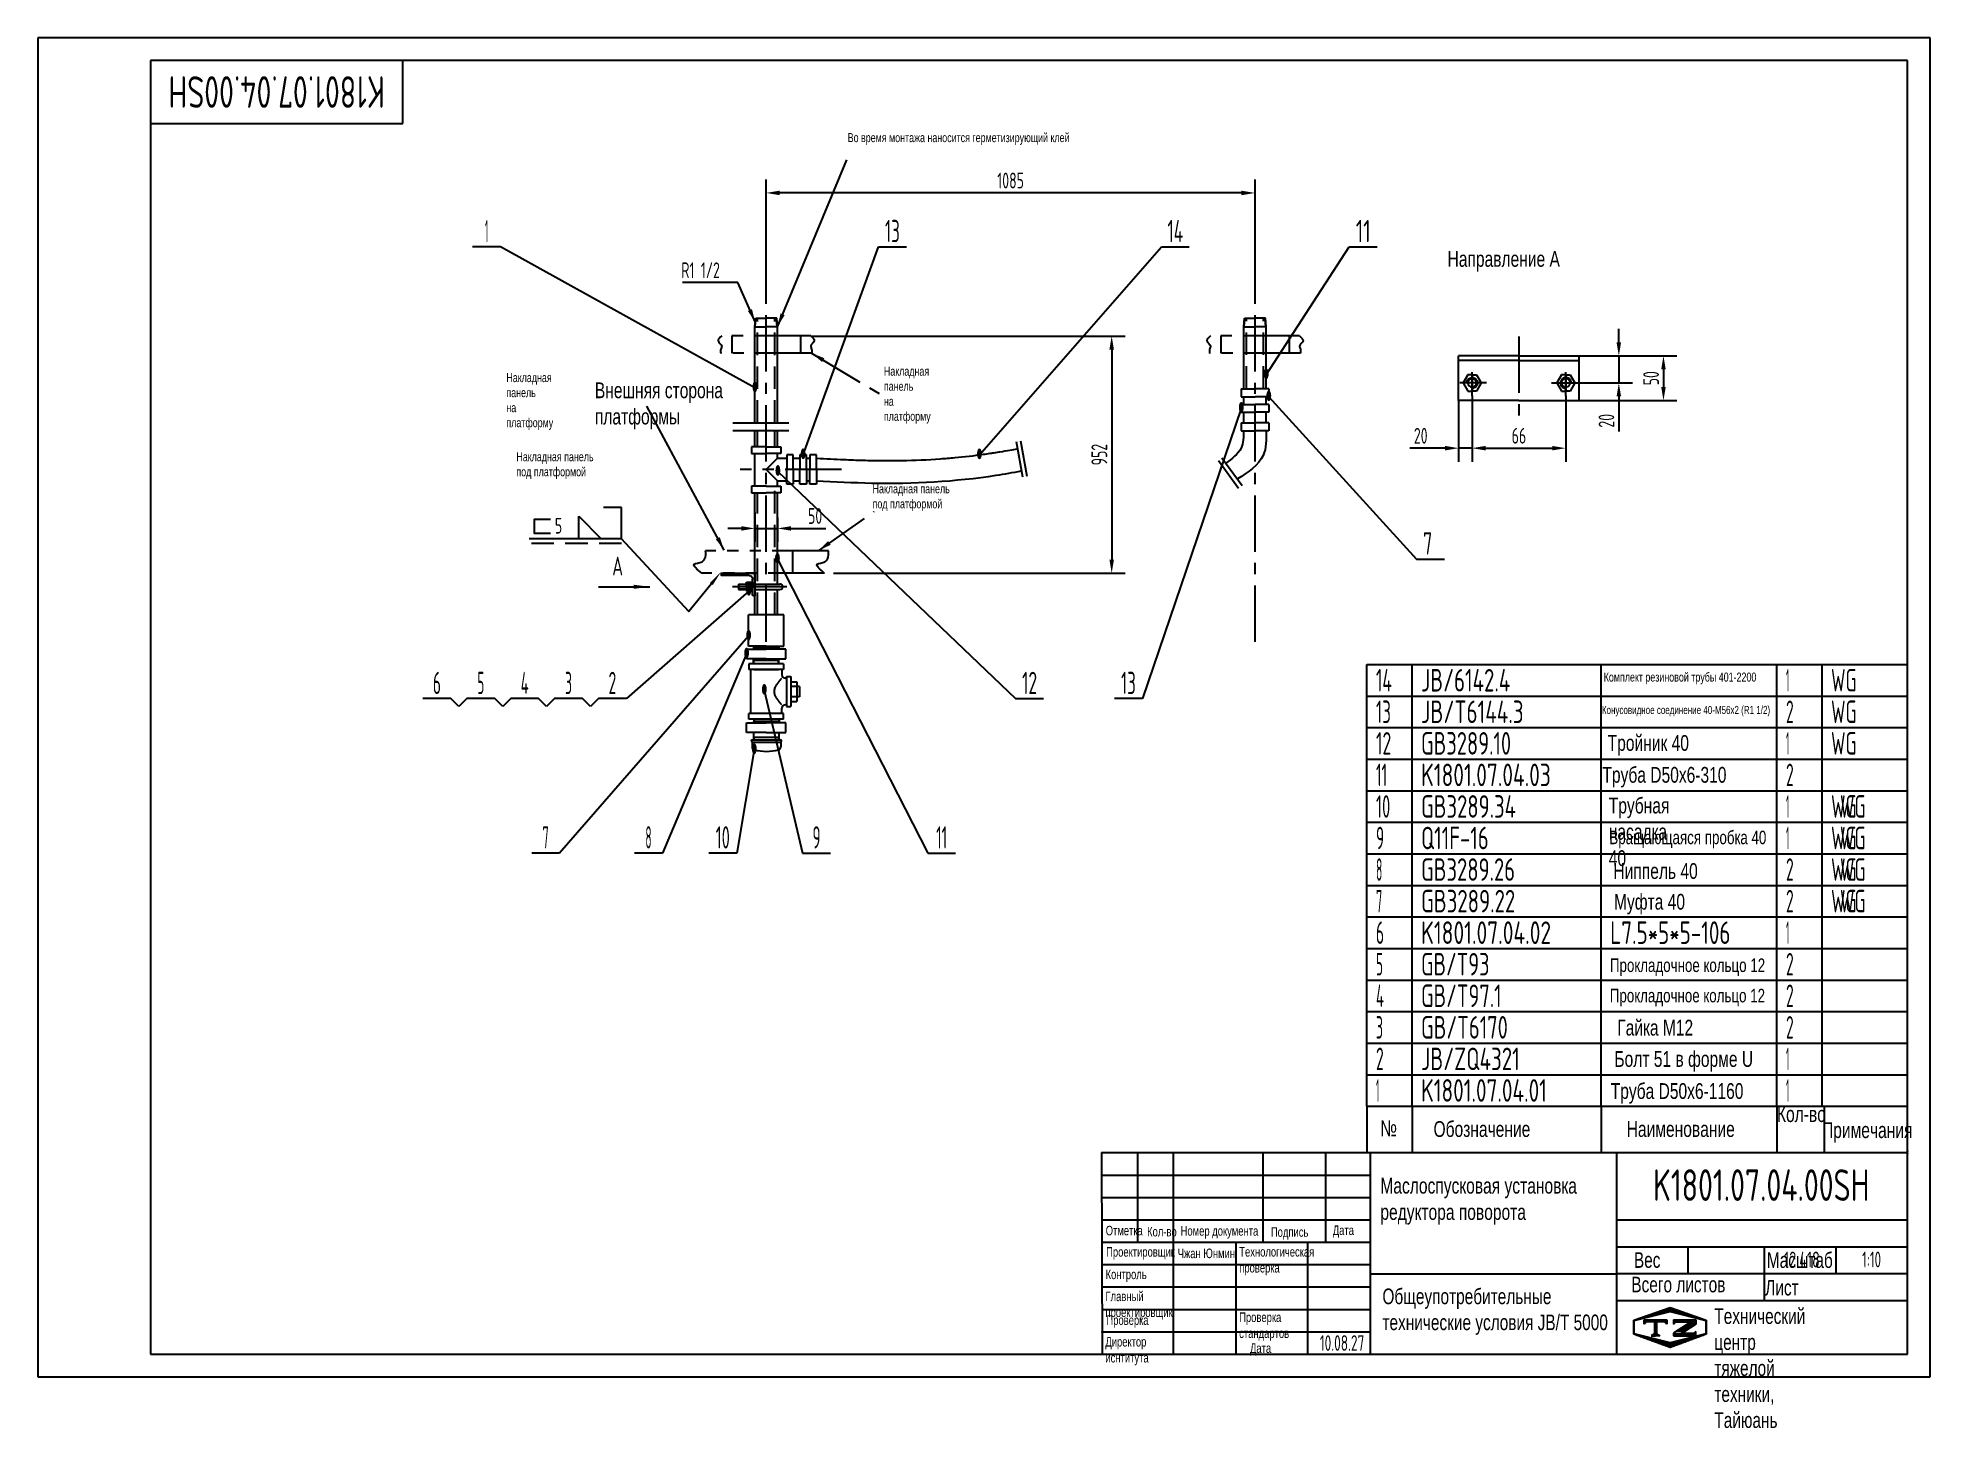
# Model space of a CAD drawing. Header units: millimetres. Extents: x 0 to 4200, y -114 to 2970.
import ezdxf
from ezdxf.enums import TextEntityAlignment as Align

# ---------------------------------------------------------------- set-up
doc = ezdxf.new("R2010")
doc.units = ezdxf.units.MM
doc.header["$LTSCALE"] = 100
for name, pattern in [('F', [0.75, 0.5, -0.25]), ('G', [2, 1.25, -0.25, 0.25, -0.25]), ('K', [2.5, 1.25, -0.25, 0.25, -0.25, 0.25, -0.25])]:
    doc.linetypes.add(name, pattern=pattern)
for name, color, linetype in [('01', 7, 'Continuous'), ('02', 1, 'Continuous'), ('04', 2, 'F'), ('05', 142, 'G'), ('07', 6, 'K'), ('08', 1, 'Continuous'), ('11', 3, 'Continuous'), ('13', 3, 'Continuous'), ('THICK', 7, 'Continuous')]:
    doc.layers.add(name, color=color, linetype=linetype)
doc.styles.get("Standard").update_dxf_attribs({"font": 'isocp', "width": 0.707, "bigfont": 'intecad.shx'})
doc.dimstyles.new('INTE', dxfattribs={"dimscale": 10, "dimtxt": 3.5, "dimasz": 3, "dimexe": 3, "dimexo": 0, "dimgap": 1, "dimtad": 1, "dimdsep": 46, "dimtxsty": 'Standard', "dimcen": 0, "dimclrd": 1, "dimclre": 1, "dimclrt": 3, "dimaunit": 1, "dimadec": 0, "dimazin": 0, "dimtfac": 1, "dimtmove": 0, "dimatfit": 0, "dimfxl": 1, "dimarcsym": 0})

msp = doc.modelspace()

# ---------------------------------------------------------------- texts
at = {"layer": '01', "color": 3, "insert": (1513.787, 2437.064), "char_height": 35, "attachment_point": 9}
msp.add_mtext('R1 1/2', dxfattribs=at)
at = {"layer": '01', "attachment_point": 1}
for s, insert, char_height in [('{\\fArial|b0|i0|c204|p34;Отметка}', (2370.136, 334.762), 21.1801), ('{\\fArial|b0|i0|c204|p34;Кол-во}', (2461.987, 332.326), 21.1801), ('{\\fArial|b0|i0|c204|p34;Номер документа}', (2536.388, 333.956), 21.1801), ('{\\fArial|b0|i0|c204|p34;Подпись}', (2736.728, 331.514), 21.1801), ('{\\fArial|b0|i0|c204|p34;Дата}', (2874.099, 335.574), 21.1801), ('{\\fArial|b0|i0|c204|p34;Проектировщик}', (2371.068, 287.452), 21.1801), ('{\\fArial|b0|i0|c204|p34;\\C3;Чжан Юнмин}', (2529.888, 284.198), 21.1801), ('{\\fArial|b0|i0|c204|p34;Технологическая\\Pпроверка}', (2666.527, 287.611), 21.1801), ('{\\fArial|b0|i0|c204|p34;Вес}', (3542.496, 276.063), 34.59416), ('{\\fArial|b0|i0|c204|p34;Контроль}', (2369.851, 237.563), 21.1801), ('{\\fArial|b0|i0|c204|p34;Главный\\Pпроектировщик}', (2369.664, 188.814), 21.1801), ('{\\fArial|b0|i0|c204|p34;Проверка}', (2371.733, 136.138), 21.1801), ('{\\fArial|b0|i0|c204|p34;Проверка\\Pстандартов}', (2666.324, 142.431), 21.1801), ('{\\fArial|b0|i0|c204|p34;Директор\\Pиснтитута}', (2369.338, 88.016), 21.1801), ('{\\fArial|b0|i0|c204|p34;Дата}', (2690.388, 73.859), 21.1801)]:
    msp.add_mtext(s, dxfattribs=dict(at, insert=insert, char_height=char_height))
at = {"layer": '01', "insert": (3721.028, 151.642), "char_height": 34.59416, "width": 1.62569, "attachment_point": 1}
msp.add_mtext('{\\fArial|b0|i0|c204|p34;Технический центр\\Pтяжелой техники, Тайюань}', dxfattribs=at)
at = {"layer": '02', "width": 0.605172}
for p, p2 in [((2720.547, 2212.668), (2732.547, 2212.668)), ((1585.547, 2183.476), (1597.547, 2183.476)), ((2726.089, 2163.943), (2738.089, 2163.943)), ((2665.006, 2138.119), (2677.006, 2138.119)), ((1636.513, 1998.146), (1648.513, 1998.146)), ((1692.579, 2035.09), (1704.579, 2035.09)), ((2083.911, 2035.005), (2095.911, 2035.005)), ((1635.547, 1803.466), (1647.547, 1803.466)), ((1572.047, 1732.275), (1584.047, 1732.275)), ((1571.554, 1632.853), (1583.554, 1632.853)), ((1567.068, 1593.205), (1579.068, 1593.205)), ((1606.424, 1512.602), (1618.424, 1512.602)), ((1584.182, 1380.811), (1596.182, 1380.811))]:
    msp.add_text('●', height=20, dxfattribs=at).set_placement(p, p2, align=Align.FIT)
at = {"layer": '05', "char_height": 34.608, "attachment_point": 1}
for s, insert in [('{\\fArial|b0|i0|c204|p34;\\C0;Масштаб}', (3837.599, 275.899)), ('{\\fArial|b0|i0|c204|p34;\\C0;Всего листов}', (3536.781, 221.802)), ('{\\fArial|b0|i0|c204|p34;\\C0;Лист}', (3833.923, 214.774)), ('{\\fArial|b0|i0|c204|p34;\\C0;Общеупотребительные\\Pтехнические условия \\fArial|b0|i0|c0|p34;JB/T 5000}', (2984.344, 195.526))]:
    msp.add_mtext(s, dxfattribs=dict(at, insert=insert))
at = {"layer": '07', "attachment_point": 1}
for s, insert, char_height in [('{\\fArial|b0|i0|c204|p34;\\C3;Во время монтажа наносится герметизирующий клей}', (1797.424, 2758.67), 20), ('{\\fArial|b0|i0|c204|p34;\\C3;Направление А}', (3128.865, 2497.132), 35), ('{\\fArial|b0|i0|c204|p34;\\C3;Внешняя сторона\\Pплатформы}', (1236.326, 2205.693), 35), ('{\\fArial|b0|i0|c204|p34;\\C3;Накладная панель\\Pпод платформой}', (1062.074, 2050.773), 20), ('{\\fArial|b0|i0|c204|p34;\\C3;Накладная панель\\Pпод платформой}', (1852.703, 1979.657), 20), ('{\\fArial|b0|i0|c204|p34;\\C3;Комплект резиновой трубы 401-2200}', (3475.471, 1561.982), 20), ('\\A1;{\\fArial|b0|i0|c204|p34;\\C3;Конусовидное соединение 40-М56х2 (\\fArial|b0|i0|c0|p34;R1 1/2)}', (3471.364, 1487.995), 18), ('{\\fArial|b0|i0|c204|p34;\\C3;Тройник 40}', (3484.236, 1423.352), 35), ('{\\fArial|b0|i0|c204|p34;\\C3;Труба \\fArial|b0|i0|c0|p34;D50x6-310}', (3472.58, 1352.675), 35), ('{\\fArial|b0|i0|c204|p34;\\C3;Вращающаяся пробка 40}', (3488.024, 1211.232), 30), ('{\\fArial|b0|i0|c204|p34;\\C3;Ниппель 40}', (3497.032, 1139.224), 35), ('{\\fArial|b0|i0|c204|p34;\\C3;Муфта 40}', (3498.319, 1071.074), 35), ('{\\fArial|b0|i0|c204|p34;\\C3;Прокладочное кольцо 12}', (3489.262, 927.765), 30), ('{\\fArial|b0|i0|c204|p34;\\C3;Прокладочное кольцо 12}', (3489.047, 860.444), 30), ('{\\fArial|b0|i0|c204|p34;\\C3;Гайка М12}', (3505.58, 791.797), 35), ('{\\fArial|b0|i0|c204|p34;\\C3;Болт 51 в форме \\fArial|b0|i0|c0|p34;U}', (3499.108, 722.287), 35), ('{\\fArial|b0|i0|c204|p34;\\C3;Труба \\fArial|b0|i0|c0|p34;D50x6-1160}', (3491.019, 651.161), 35), ('{\\fArial|b0|i0|c204|p34;\\C0;Кол-во}', (3860, 600), 35), ('{\\fArial|b0|i0|c204|p34;\\C0;№}', (2979.588, 568.512), 35), ('{\\fArial|b0|i0|c204|p34;\\C0;Наименование}', (3526.437, 566.896), 35), ('{\\fArial|b0|i0|c204|p34;\\C0;Примечания}', (3960, 564.403), 35), ('{\\fArial|b0|i0|c204|p34;\\C3;Маслоспусковая установка\\Pредуктора поворота}', (2979.766, 441.162), 35)]:
    msp.add_mtext(s, dxfattribs=dict(at, insert=insert, char_height=char_height))
for s, insert, char_height, width in [('{\\fArial|b0|i0|c204|p34;\\C3;Накладная панель\\Pна платформу}', (1039.924, 2226.349), 20, 1.4767), ('{\\fArial|b0|i0|c204|p34;\\C3;Накладная панель\\Pна платформу}', (1877.796, 2240.513), 20, 1.4767), ('{\\fArial|b0|i0|c204|p34;\\C3;Трубная насадка 40}', (3486.737, 1284.525), 35, 1.28696), ('{\\fArial|b0|i0|c204|p34;\\C0;Обозначение}', (3097.695, 566.896), 35, 1.61791)]:
    msp.add_mtext(s, dxfattribs=dict(at, insert=insert, char_height=char_height, width=width))
at = {"layer": '11', "width": 0.696239}
msp.add_text('K1801.07.04.00SH', height=70, rotation=180, dxfattribs=at).set_placement((770.15, 2885), (289.85, 2885), align=Align.FIT)
at = {"layer": '11'}
for s, height, width, p, p2 in [('1', 49.497, 0.404, (992.47, 2516.681), (999.469, 2516.681)), ('13', 49.4975, 0.609833, (1880.277, 2516.681), (1913.222, 2516.681)), ('14', 49.4975, 0.614783, (2507.183, 2516.681), (2542.177, 2516.681)), ('11', 49.4975, 0.783041, (2925.268, 2516.681), (2958.212, 2516.681)), ('7', 49.497, 0.759844, (3074.345, 1823.624), (3095.031, 1823.624)), ('6', 49.497, 0.600695, (876.902, 1514.252), (894.73, 1514.252)), ('5', 49.497, 0.527686, (975.448, 1514.252), (990.895, 1514.252)), ('4', 49.497, 0.543846, (1071.778, 1514.252), (1089.275, 1514.252)), ('3', 49.497, 0.527686, (1170.158, 1514.252), (1185.606, 1514.252)), ('2', 49.497, 0.562593, (1266.743, 1514.252), (1283.732, 1514.252)), ('12', 49.4975, 0.611465, (2184.354, 1514.252), (2217.951, 1514.252)), ('13', 49.4975, 0.609833, (2404.121, 1514.252), (2437.065, 1514.252)), ('14', 50, 0.614783, (2970, 1520), (3005.35, 1520)), ('JB/6142.4', 50, 0.688557, (3070, 1520), (3267.96, 1520)), ('1', 50, 0.404, (3880, 1520), (3887.07, 1520)), ('WG', 50, 0.6464, (3980, 1520), (4036.56, 1520)), ('13', 50, 0.609833, (2970, 1450), (3003.279, 1450)), ('JB/T6144.3', 50, 0.690911, (3070, 1450), (3297.704, 1450)), ('2', 50, 0.562593, (3880, 1450), (3897.161, 1450)), ('WG', 50, 0.6464, (3980, 1450), (4036.56, 1450)), ('12', 50, 0.611465, (2970, 1380), (3003.938, 1380)), ('GB3289.10', 50, 0.694932, (3070, 1380), (3269.942, 1380)), ('1', 50, 0.404, (3880, 1380), (3887.07, 1380)), ('WG', 50, 0.6464, (3980, 1380), (4036.56, 1380)), ('11', 50, 0.582235, (2970, 1310), (2994.745, 1310)), ('K1801.07.04.03', 50, 0.694217, (3070, 1310), (3357.976, 1310)), ('2', 50, 0.562593, (3880, 1310), (3897.161, 1310)), ('10', 50, 0.606076, (2970, 1240), (3001.843, 1240)), ('GB3289.34', 50, 0.695528, (3070, 1240), (3280.519, 1240)), ('1', 50, 0.404, (3880, 1240), (3887.07, 1240)), ('WG', 50, 0.6464, (3980, 1240), (4036.56, 1240)), ('WG', 50, 0.6464, (4000, 1240), (4056.56, 1240)), ('7', 49.497, 0.514182, (1120.064, 1171.633), (1134.062, 1171.633)), ('8', 49.497, 0.514182, (1348.3, 1171.633), (1362.298, 1171.633)), ('10', 49.4975, 0.606076, (1504.432, 1171.633), (1535.954, 1171.633)), ('9', 49.497, 0.579528, (1719.342, 1171.633), (1737.173, 1171.633)), ('11', 49.4975, 0.582235, (1993.791, 1171.633), (2018.288, 1171.633)), ('9', 50, 0.579528, (2970, 1170), (2988.012, 1170)), ('Q11F-16', 50, 0.682896, (3070, 1170), (3220.224, 1170)), ('1', 50, 0.404, (3880, 1170), (3887.07, 1170)), ('WG', 50, 0.6464, (3980, 1170), (4036.56, 1170)), ('WG', 50, 0.6464, (4000, 1170), (4056.56, 1170)), ('8', 50, 0.514182, (2970, 1100), (2984.14, 1100)), ('GB3289.26', 50, 0.695432, (3070, 1100), (3278.737, 1100)), ('2', 50, 0.562593, (3880, 1100), (3897.161, 1100)), ('WG', 50, 0.6464, (3980, 1100), (4036.56, 1100)), ('WG', 50, 0.6464, (4000, 1100), (4056.56, 1100)), ('7', 50, 0.514182, (2970, 1030), (2984.14, 1030)), ('GB3289.22', 50, 0.695452, (3070, 1030), (3279.107, 1030)), ('2', 50, 0.562593, (3880, 1030), (3897.161, 1030)), ('WG', 50, 0.6464, (3980, 1030), (4036.56, 1030)), ('WG', 50, 0.6464, (4000, 1030), (4056.56, 1030)), ('6', 50, 0.600695, (2970, 960), (2988.009, 960)), ('K1801.07.04.02', 50, 0.694246, (3070, 960), (3358.635, 960)), ('L7.5*5*5-106', 50, 0.693227, (3490, 960), (3756.879, 960)), ('1', 50, 0.404, (3880, 960), (3887.07, 960)), ('5', 50, 0.527686, (2970, 890), (2985.604, 890)), ('GB/T93', 50, 0.691199, (3070, 890), (3221.888, 890)), ('2', 50, 0.562593, (3880, 890), (3897.161, 890)), ('4', 50, 0.543846, (2970, 820), (2987.675, 820)), ('GB/T97.1', 50, 0.693525, (3070, 820), (3248.704, 820)), ('2', 50, 0.562593, (3880, 820), (3897.161, 820)), ('3', 50, 0.527686, (2970, 750), (2985.604, 750)), ('GB/T6170', 50, 0.694489, (3070, 750), (3262.748, 750)), ('2', 50, 0.562593, (3880, 750), (3897.161, 750)), ('2', 50, 0.562593, (2970, 680), (2987.161, 680)), ('JB/ZQ4321', 50, 0.690299, (3070, 680), (3289.17, 680)), ('1', 50, 0.404, (3880, 680), (3887.07, 680)), ('1', 50, 0.404, (2970, 610), (2977.07, 610)), ('K1801.07.04.01', 50, 0.693834, (3070, 610), (3349.442, 610)), ('1', 50, 0.404, (3880, 610), (3887.07, 610)), ('K1801.07.04.00SH', 70, 0.696239, (3584.85, 390), (4065.15, 390)), ('12.418', 35, 0.675343, (3875.834, 242.5), (3955.018, 242.5)), ('1:10', 35, 0.6497, (4048.957, 242.5), (4091.043, 242.5)), ('10.08.27', 34.5942, 0.642055, (2845.306, 57.413), (2944.147, 57.413))]:
    msp.add_text(s, height=height, dxfattribs=dict(at, width=width)).set_placement(p, p2, align=Align.FIT)
at = {"layer": '11', "width": 0.707}
msp.add_text('A', height=42, dxfattribs=at).set_placement((1274.899, 1764.781), align=Align.BOTTOM_LEFT)

# ---------------------------------------------------------------- blocks, each defined once
blk = doc.blocks.new('*U4')
at = {"layer": '01'}
for p, q in [((0, 10), (-9, 4.8)), ((-9, 4.8), (-9, 0)), ((-9, -4.8), (-9, 0)), ((9, 4.8), (0, 10)), ((9, 0), (9, 4.8)), ((0, -10), (-9, -4.8)), ((9, -4.8), (0, -10)), ((9, 0), (9, -4.8))]:
    blk.add_line(p, q, dxfattribs=at)
blk.add_circle((0, 0), 4.8, dxfattribs=at)
at = {"layer": '02'}
blk.add_arc((0, 0), 6, 266.5577, 182.6113, dxfattribs=at)
at = {"layer": '05'}
for p, q in [((9.6, 0), (-9.8, 0)), ((0, 10.6), (0, -10.5))]:
    blk.add_line(p, q, dxfattribs=at)
blk = doc.blocks.new('*D38')
at = {"layer": '08', "color": 1, "lineweight": -2}
for p, q in [((3183.3, 2175.6), (3183.3, 2029.8)), ((3391.3, 2175.6), (3391.3, 2029.8)), ((3213.3, 2059.8), (3361.3, 2059.8))]:
    blk.add_line(p, q, dxfattribs=at)
at = {"layer": '08', "color": 1}
for points in [[(3213.3, 2064.8), (3213.3, 2054.8), (3183.3, 2059.8)], [(3361.3, 2064.8), (3361.3, 2054.8), (3391.3, 2059.8)]]:
    blk.add_solid(points, dxfattribs=at)
at = {"layer": 'Defpoints', "color": 0}
for p in [(3183.3, 2175.6), (3391.3, 2175.6), (3391.3, 2059.8)]:
    blk.add_point(p, dxfattribs=at)
at = {"layer": '08', "color": 3, "insert": (3287.3, 2087.3), "char_height": 35, "attachment_point": 5}
blk.add_mtext('66', dxfattribs=at)
blk = doc.blocks.new('*D39')
at = {"layer": '08', "color": 1, "lineweight": -2}
for p, q in [((3509, 2294.5), (3509, 2324.5)), ((3421.3, 2264.5), (3539, 2264.5)), ((3509, 2264.5), (3509, 2204.5)), ((3412.3, 2204.5), (3539, 2204.5)), ((3509, 2174.5), (3509, 2096.7))]:
    blk.add_line(p, q, dxfattribs=at)
at = {"layer": '08', "color": 1}
for points in [[(3504, 2294.5), (3514, 2294.5), (3509, 2264.5)], [(3504, 2174.5), (3514, 2174.5), (3509, 2204.5)]]:
    blk.add_solid(points, dxfattribs=at)
at = {"layer": 'Defpoints', "color": 0}
for p in [(3421.3, 2264.5), (3412.3, 2204.5), (3509, 2204.5)]:
    blk.add_point(p, dxfattribs=at)
at = {"layer": '08', "color": 3, "insert": (3481.5, 2120.6), "char_height": 35, "attachment_point": 5, "rotation": 90}
blk.add_mtext('20', dxfattribs=at)
blk = doc.blocks.new('*D40')
at = {"layer": '08', "color": 1, "lineweight": -2}
for p, q in [((3421.3, 2264.5), (3638.1, 2264.5)), ((3608.1, 2234.5), (3608.1, 2195.5)), ((3421.3, 2165.5), (3638.1, 2165.5))]:
    blk.add_line(p, q, dxfattribs=at)
at = {"layer": '08', "color": 1}
for points in [[(3603.1, 2234.5), (3613.1, 2234.5), (3608.1, 2264.5)], [(3603.1, 2195.5), (3613.1, 2195.5), (3608.1, 2165.5)]]:
    blk.add_solid(points, dxfattribs=at)
at = {"layer": 'Defpoints', "color": 0}
for p in [(3421.3, 2264.5), (3421.3, 2165.5), (3608.1, 2165.5)]:
    blk.add_point(p, dxfattribs=at)
at = {"layer": '08', "color": 3, "insert": (3580.6, 2215), "char_height": 35, "attachment_point": 5, "rotation": 90}
blk.add_mtext('50', dxfattribs=at)
blk = doc.blocks.new('*U41', base_point=(1052.3, 1782.3))
at = {"layer": '01'}
blk.add_lwpolyline([(673.3, 1866.9), (638.3, 1866.9), (638.3, 1898.9), (673.3, 1898.9)], dxfattribs=at)
blk.add_lwpolyline([(736.3, 1905.4), (786.3, 1855.4), (736.3, 1855.4)], close=True, dxfattribs=at)
at = {"layer": '02'}
blk.add_lwpolyline([(1030.3, 1755.1), (980.6, 1693.9), (831.3, 1855.4), (626.3, 1855.4)], dxfattribs=at)
blk.add_lwpolyline([(1052.3, 1782.3, 0, 8, 0), (1030.3, 1755.1, 8, 8, 0)], format="xyseb", dxfattribs=at)
at = {"layer": '04'}
blk.add_line((831.3, 1844.9), (626.3, 1844.9), dxfattribs=at)
at = {"layer": '13', "width": 0.707}
blk.add_text('5', height=35, dxfattribs=at).set_placement((683.3, 1866.9))
blk = doc.blocks.new('*D42')
at = {"layer": '08', "color": 1, "lineweight": -2}
for p, q in [((3153.3, 2165.5), (3153.3, 2029.8)), ((3183.3, 2165.5), (3183.3, 2029.8)), ((3123.3, 2059.8), (3045.4, 2059.8)), ((3183.3, 2059.8), (3153.3, 2059.8)), ((3213.3, 2059.8), (3243.3, 2059.8))]:
    blk.add_line(p, q, dxfattribs=at)
at = {"layer": '08', "color": 1}
for points in [[(3123.3, 2064.8), (3123.3, 2054.8), (3153.3, 2059.8)], [(3213.3, 2064.8), (3213.3, 2054.8), (3183.3, 2059.8)]]:
    blk.add_solid(points, dxfattribs=at)
at = {"layer": 'Defpoints', "color": 0}
for p in [(3153.3, 2165.5), (3183.3, 2165.5), (3153.3, 2059.8)]:
    blk.add_point(p, dxfattribs=at)
at = {"layer": '08', "color": 3, "insert": (3069.3, 2087.3), "char_height": 35, "attachment_point": 5}
blk.add_mtext('20', dxfattribs=at)
blk = doc.blocks.new('*D43')
at = {"layer": '08', "color": 1, "lineweight": -2}
for p, q in [((1591.5, 1917.4), (1591.5, 1851.8)), ((1641.5, 1906.2), (1641.5, 1851.8)), ((1561.5, 1881.8), (1531.5, 1881.8)), ((1591.5, 1881.8), (1641.5, 1881.8)), ((1671.5, 1881.8), (1748.8, 1881.8))]:
    blk.add_line(p, q, dxfattribs=at)
at = {"layer": '08', "color": 1}
for points in [[(1561.5, 1886.8), (1561.5, 1876.8), (1591.5, 1881.8)], [(1671.5, 1886.8), (1671.5, 1876.8), (1641.5, 1881.8)]]:
    blk.add_solid(points, dxfattribs=at)
at = {"layer": 'Defpoints', "color": 0}
for p in [(1591.5, 1917.4), (1641.5, 1906.2), (1641.5, 1881.8)]:
    blk.add_point(p, dxfattribs=at)
at = {"layer": '08', "color": 3, "insert": (1725.2, 1909.3), "char_height": 35, "attachment_point": 5}
blk.add_mtext('50', dxfattribs=at)
blk = doc.blocks.new('*D44')
at = {"layer": '08', "color": 1, "lineweight": -2}
for p, q in [((1715.3, 2308.6), (2413.4, 2308.6)), ((2383.4, 2278.6), (2383.4, 1812.3)), ((1765.9, 1782.3), (2413.4, 1782.3))]:
    blk.add_line(p, q, dxfattribs=at)
at = {"layer": '08', "color": 1}
for points in [[(2378.4, 2278.6), (2388.4, 2278.6), (2383.4, 2308.6)], [(2378.4, 1812.3), (2388.4, 1812.3), (2383.4, 1782.3)]]:
    blk.add_solid(points, dxfattribs=at)
at = {"layer": 'Defpoints', "color": 0}
for p in [(1715.3, 2308.6), (1765.9, 1782.3), (2383.4, 1782.3)]:
    blk.add_point(p, dxfattribs=at)
at = {"layer": '08', "color": 3, "insert": (2355.9, 2045.5), "char_height": 35, "attachment_point": 5, "rotation": 90}
blk.add_mtext('952', dxfattribs=at)
blk = doc.blocks.new('*U1')
at = {"layer": '01'}
for p, q in [((0, 75), (3.3, 75)), ((0, 75), (0, 0)), ((5, 13), (5, 73.3)), ((0, 0), (50, 0)), ((48.4, 5), (13, 5)), ((50, 0), (50, 3.3))]:
    blk.add_line(p, q, dxfattribs=at)
for centre, radius, start, end in [((3.3, 73.3), 1.65, 359.954, 90), ((13, 13), 8, 180, 270), ((48.4, 3.3), 1.65, 0, 89.9885)]:
    blk.add_arc(centre, radius, start, end, dxfattribs=at)
blk = doc.blocks.new('*U3')
at = {"layer": '01'}
for p, q in [((-10.8, 0), (-10.8, 10)), ((-10.8, 10), (0, 10)), ((-10.8, 6), (0, 6)), ((0, 10), (0, 0)), ((0, -10), (0, 0)), ((-10.8, 0), (-10.8, -10)), ((-10.8, -6), (0, -6)), ((-10.8, -10), (0, -10))]:
    blk.add_line(p, q, dxfattribs=at)
at = {"layer": '05'}
blk.add_line((-11.9, 0), (1.1, 0), dxfattribs=at)
blk = doc.blocks.new('*U2')
at = {"layer": '01'}
for p, q in [((-9.2, 3.1), (-9.2, 0)), ((0, 3.1), (-9.2, 3.1)), ((-9.2, 0), (0, 0)), ((0, 0), (-1.8, 3.1)), ((0, 3.1), (1.8, 0)), ((0, 3.1), (9.2, 3.1)), ((9.2, 0), (0, 0)), ((9.2, 3.1), (9.2, 0))]:
    blk.add_line(p, q, dxfattribs=at)
at = {"layer": '05'}
blk.add_line((0, 5.2), (0, -2.1), dxfattribs=at)
blk = doc.blocks.new('*D45')
at = {"layer": '08', "color": 1, "lineweight": -2}
for p, q in [((1616.5, 2380.5), (1616.5, 2656)), ((2701.5, 2380.5), (2701.5, 2656)), ((2671.5, 2626), (1646.5, 2626))]:
    blk.add_line(p, q, dxfattribs=at)
at = {"layer": '08', "color": 1}
for points in [[(1646.5, 2631), (1646.5, 2621), (1616.5, 2626)], [(2671.5, 2631), (2671.5, 2621), (2701.5, 2626)]]:
    blk.add_solid(points, dxfattribs=at)
at = {"layer": 'Defpoints', "color": 0}
for p in [(1616.5, 2626), (1616.5, 2380.5), (2701.5, 2380.5)]:
    blk.add_point(p, dxfattribs=at)
at = {"layer": '08', "color": 3, "insert": (2159, 2653.5), "char_height": 35, "attachment_point": 5}
blk.add_mtext('1085', dxfattribs=at)
blk = doc.blocks.new('*U58', base_point=(251.96, 168.31))
at = {"layer": '01'}
for p, q in [((251.96, 168.31), (251.96, 182.31)), ((195.96, 168.31), (251.96, 168.31))]:
    blk.add_line(p, q, dxfattribs=at)
blk = doc.blocks.new('*U59')
at = {"layer": '04'}
blk.add_blockref('*U58', (0, 0), dxfattribs=at)
blk = doc.blocks.new('*U60')
at = {"layer": '01'}
for points in [[(415, 292), (25, 292)], [(25, 292), (25, 5)], [(415, 5), (415, 292)], [(25, 5), (415, 5)]]:
    blk.add_lwpolyline(points, dxfattribs=at)
at = {"layer": '02'}
for points in [[(420, 297), (0, 297)], [(0, 297), (0, 0)], [(420, 0), (420, 297)], [(0, 0), (420, 0)]]:
    blk.add_lwpolyline(points, dxfattribs=at)
blk = doc.blocks.new('*U63')
at = {"layer": '01'}
for p, q in [((0, -70), (0, 0)), ((1200, -70), (1200, 0))]:
    blk.add_line(p, q, dxfattribs=at)
at = {"layer": '02'}
for p, q in [((0, 0), (100, 0)), ((100, -70), (100, 0)), ((100, 0), (520, 0)), ((520, -70), (520, 0)), ((520, 0), (910, 0)), ((910, -70), (910, 0)), ((910, 0), (1010, 0)), ((1010, -70), (1010, 0)), ((1010, 0), (1200, 0))]:
    blk.add_line(p, q, dxfattribs=at)
blk = doc.blocks.new('*U64')
at = {"layer": '01'}
for p, q in [((0, -70), (0, 0)), ((1200, -70), (1200, 0))]:
    blk.add_line(p, q, dxfattribs=at)
at = {"layer": '02'}
for p, q in [((0, 0), (100, 0)), ((100, -70), (100, 0)), ((100, 0), (520, 0)), ((520, -70), (520, 0)), ((520, 0), (910, 0)), ((910, -70), (910, 0)), ((910, 0), (1010, 0)), ((1010, -70), (1010, 0)), ((1010, 0), (1200, 0))]:
    blk.add_line(p, q, dxfattribs=at)
blk = doc.blocks.new('*U65')
at = {"layer": '01'}
for p, q in [((0, -70), (0, 0)), ((1200, -70), (1200, 0))]:
    blk.add_line(p, q, dxfattribs=at)
at = {"layer": '02'}
for p, q in [((0, 0), (100, 0)), ((100, -70), (100, 0)), ((100, 0), (520, 0)), ((520, -70), (520, 0)), ((520, 0), (910, 0)), ((910, -70), (910, 0)), ((910, 0), (1010, 0)), ((1010, -70), (1010, 0)), ((1010, 0), (1200, 0))]:
    blk.add_line(p, q, dxfattribs=at)
blk = doc.blocks.new('*U66')
at = {"layer": '01'}
for p, q in [((0, -70), (0, 0)), ((1200, -70), (1200, 0))]:
    blk.add_line(p, q, dxfattribs=at)
at = {"layer": '02'}
for p, q in [((0, 0), (100, 0)), ((100, -70), (100, 0)), ((100, 0), (520, 0)), ((520, -70), (520, 0)), ((520, 0), (910, 0)), ((910, -70), (910, 0)), ((910, 0), (1010, 0)), ((1010, -70), (1010, 0)), ((1010, 0), (1200, 0))]:
    blk.add_line(p, q, dxfattribs=at)
blk = doc.blocks.new('*U67')
at = {"layer": '01'}
for p, q in [((0, -70), (0, 0)), ((1200, -70), (1200, 0))]:
    blk.add_line(p, q, dxfattribs=at)
at = {"layer": '02'}
for p, q in [((0, 0), (100, 0)), ((100, -70), (100, 0)), ((100, 0), (520, 0)), ((520, -70), (520, 0)), ((520, 0), (910, 0)), ((910, -70), (910, 0)), ((910, 0), (1010, 0)), ((1010, -70), (1010, 0)), ((1010, 0), (1200, 0))]:
    blk.add_line(p, q, dxfattribs=at)
blk = doc.blocks.new('*U68')
at = {"layer": '01'}
for p, q in [((0, -70), (0, 0)), ((1200, -70), (1200, 0))]:
    blk.add_line(p, q, dxfattribs=at)
at = {"layer": '02'}
for p, q in [((0, 0), (100, 0)), ((100, -70), (100, 0)), ((100, 0), (520, 0)), ((520, -70), (520, 0)), ((520, 0), (910, 0)), ((910, -70), (910, 0)), ((910, 0), (1010, 0)), ((1010, -70), (1010, 0)), ((1010, 0), (1200, 0))]:
    blk.add_line(p, q, dxfattribs=at)
blk = doc.blocks.new('*U69')
at = {"layer": '01'}
for p, q in [((0, -70), (0, 0)), ((1200, -70), (1200, 0))]:
    blk.add_line(p, q, dxfattribs=at)
at = {"layer": '02'}
for p, q in [((0, 0), (100, 0)), ((100, -70), (100, 0)), ((100, 0), (520, 0)), ((520, -70), (520, 0)), ((520, 0), (910, 0)), ((910, -70), (910, 0)), ((910, 0), (1010, 0)), ((1010, -70), (1010, 0)), ((1010, 0), (1200, 0))]:
    blk.add_line(p, q, dxfattribs=at)
blk = doc.blocks.new('*U70')
at = {"layer": '01'}
for p, q in [((0, -70), (0, 0)), ((1200, -70), (1200, 0))]:
    blk.add_line(p, q, dxfattribs=at)
at = {"layer": '02'}
for p, q in [((0, 0), (100, 0)), ((100, -70), (100, 0)), ((100, 0), (520, 0)), ((520, -70), (520, 0)), ((520, 0), (910, 0)), ((910, -70), (910, 0)), ((910, 0), (1010, 0)), ((1010, -70), (1010, 0)), ((1010, 0), (1200, 0))]:
    blk.add_line(p, q, dxfattribs=at)
blk = doc.blocks.new('*U71')
at = {"layer": '01'}
for p, q in [((0, -70), (0, 0)), ((1200, -70), (1200, 0))]:
    blk.add_line(p, q, dxfattribs=at)
at = {"layer": '02'}
for p, q in [((0, 0), (100, 0)), ((100, -70), (100, 0)), ((100, 0), (520, 0)), ((520, -70), (520, 0)), ((520, 0), (910, 0)), ((910, -70), (910, 0)), ((910, 0), (1010, 0)), ((1010, -70), (1010, 0)), ((1010, 0), (1200, 0))]:
    blk.add_line(p, q, dxfattribs=at)
blk = doc.blocks.new('*U72')
at = {"layer": '01'}
for p, q in [((0, -70), (0, 0)), ((1200, -70), (1200, 0))]:
    blk.add_line(p, q, dxfattribs=at)
at = {"layer": '02'}
for p, q in [((0, 0), (100, 0)), ((100, -70), (100, 0)), ((100, 0), (520, 0)), ((520, -70), (520, 0)), ((520, 0), (910, 0)), ((910, -70), (910, 0)), ((910, 0), (1010, 0)), ((1010, -70), (1010, 0)), ((1010, 0), (1200, 0))]:
    blk.add_line(p, q, dxfattribs=at)
blk = doc.blocks.new('*U73')
at = {"layer": '01'}
for p, q in [((0, -70), (0, 0)), ((1200, -70), (1200, 0))]:
    blk.add_line(p, q, dxfattribs=at)
at = {"layer": '02'}
for p, q in [((0, 0), (100, 0)), ((100, -70), (100, 0)), ((100, 0), (520, 0)), ((520, -70), (520, 0)), ((520, 0), (910, 0)), ((910, -70), (910, 0)), ((910, 0), (1010, 0)), ((1010, -70), (1010, 0)), ((1010, 0), (1200, 0))]:
    blk.add_line(p, q, dxfattribs=at)
blk = doc.blocks.new('*U74')
at = {"layer": '01'}
for p, q in [((0, -70), (0, 0)), ((1200, -70), (1200, 0))]:
    blk.add_line(p, q, dxfattribs=at)
at = {"layer": '02'}
for p, q in [((0, 0), (100, 0)), ((100, -70), (100, 0)), ((100, 0), (520, 0)), ((520, -70), (520, 0)), ((520, 0), (910, 0)), ((910, -70), (910, 0)), ((910, 0), (1010, 0)), ((1010, -70), (1010, 0)), ((1010, 0), (1200, 0))]:
    blk.add_line(p, q, dxfattribs=at)
blk = doc.blocks.new('*U75')
at = {"layer": '01'}
for p, q in [((0, -70), (0, 0)), ((1200, -70), (1200, 0))]:
    blk.add_line(p, q, dxfattribs=at)
at = {"layer": '02'}
for p, q in [((0, 0), (100, 0)), ((100, -70), (100, 0)), ((100, 0), (520, 0)), ((520, -70), (520, 0)), ((520, 0), (910, 0)), ((910, -70), (910, 0)), ((910, 0), (1010, 0)), ((1010, -70), (1010, 0)), ((1010, 0), (1200, 0))]:
    blk.add_line(p, q, dxfattribs=at)
blk = doc.blocks.new('*U76')
at = {"layer": '01'}
for p, q in [((0, -70), (0, 0)), ((0, 0), (100, 0)), ((100, 0), (520, 0)), ((520, 0), (910, 0)), ((910, 0), (1010, 0)), ((1010, 0), (1200, 0)), ((1200, -70), (1200, 0))]:
    blk.add_line(p, q, dxfattribs=at)
at = {"layer": '02'}
for p, q in [((100, -70), (100, 0)), ((520, -70), (520, 0)), ((910, -70), (910, 0)), ((1010, -70), (1010, 0))]:
    blk.add_line(p, q, dxfattribs=at)
blk = doc.blocks.new('*X80')
at = {"color": 0}
for p, q in [((127.06, 7.8), (132.06, 7.8)), ((127.06, 7.5), (132.06, 7.5)), ((127.06, 7.2), (127.32, 7.2)), ((127.84, 5.4), (129.64, 5.4)), ((128.3, 5.7), (130.1, 5.7)), ((128.77, 6), (130.57, 6)), ((129.23, 6.3), (131.04, 6.3)), ((129.7, 6.6), (131.51, 6.6)), ((130.16, 6.9), (131.98, 6.9)), ((130.62, 7.2), (132.06, 7.2))]:
    blk.add_line(p, q, dxfattribs=at)
blk = doc.blocks.new('*X81')
at = {"color": 0}
for p, q in [((127.06, 4.8), (132.06, 4.8)), ((127.06, 4.5), (132.06, 4.5)), ((131.84, 5.1), (132.06, 5.1))]:
    blk.add_line(p, q, dxfattribs=at)
blk = doc.blocks.new('*X79')
at = {"color": 0}
for p, q in [((122.34, 4.5), (123.72, 4.5)), ((122.82, 4.8), (123.24, 4.8))]:
    blk.add_line(p, q, dxfattribs=at)
blk = doc.blocks.new('*X78')
at = {"color": 0}
for p, q in [((120.53, 7.8), (125.53, 7.8)), ((120.53, 7.5), (125.53, 7.5)), ((120.53, 7.2), (120.79, 7.2)), ((125.27, 7.2), (125.53, 7.2))]:
    blk.add_line(p, q, dxfattribs=at)
blk = doc.blocks.new('*X77')
at = {"color": 0}
for p, q in [((120.66, 8.7), (121.92, 8.7)), ((121.52, 9), (123.12, 9)), ((122.38, 9.3), (124.32, 9.3)), ((123.24, 9.6), (125.52, 9.6)), ((124.1, 9.9), (128.52, 9.9)), ((124.97, 10.2), (127.67, 10.2)), ((125.83, 10.5), (126.82, 10.5)), ((127.02, 9.6), (129.37, 9.6)), ((128.22, 9.3), (130.22, 9.3)), ((129.42, 9), (131.07, 9)), ((130.62, 8.7), (131.92, 8.7)), ((118.22, 7.8), (118.32, 7.8)), ((118.22, 7.5), (118.27, 7.5)), ((118.22, 7.2), (118.27, 7.2)), ((118.22, 6.9), (118.27, 6.9)), ((118.22, 6.6), (118.27, 6.6)), ((118.22, 6.3), (118.27, 6.3)), ((118.22, 6), (118.27, 6)), ((118.22, 5.7), (118.27, 5.7)), ((118.22, 5.4), (118.27, 5.4)), ((118.22, 5.1), (118.27, 5.1)), ((118.22, 4.8), (118.27, 4.8)), ((118.79, 4.5), (119.42, 4.5)), ((118.94, 8.1), (119.52, 8.1)), ((119.8, 8.4), (120.72, 8.4)), ((131.82, 8.4), (132.77, 8.4)), ((133.02, 8.1), (133.62, 8.1)), ((133.12, 4.5), (133.76, 4.5)), ((134.22, 7.8), (134.32, 7.8)), ((134.27, 7.5), (134.32, 7.5)), ((134.27, 7.2), (134.32, 7.2)), ((134.27, 6.9), (134.32, 6.9)), ((134.27, 6.6), (134.32, 6.6)), ((134.27, 6.3), (134.32, 6.3)), ((134.27, 6), (134.32, 6)), ((134.27, 5.7), (134.32, 5.7)), ((134.27, 5.4), (134.32, 5.4)), ((134.27, 5.1), (134.32, 5.1)), ((134.27, 4.8), (134.32, 4.8)), ((119.61, 4.2), (120.62, 4.2)), ((120.43, 3.9), (121.82, 3.9)), ((121.26, 3.6), (123.02, 3.6)), ((122.08, 3.3), (124.22, 3.3)), ((122.91, 3), (125.42, 3)), ((123.73, 2.7), (128.89, 2.7)), ((124.55, 2.4), (128.07, 2.4)), ((125.38, 2.1), (127.26, 2.1)), ((126.2, 1.8), (126.45, 1.8)), ((127.12, 3), (129.7, 3)), ((128.32, 3.3), (130.51, 3.3)), ((129.52, 3.6), (131.32, 3.6)), ((130.72, 3.9), (132.14, 3.9)), ((131.92, 4.2), (132.95, 4.2))]:
    blk.add_line(p, q, dxfattribs=at)

# ---------------------------------------------------------------- dimensions: what is measured, and where the dimension line sits
at = {"layer": '08'}
dim = msp.add_linear_dim(base=(1616.547, 2626.046), p1=(2701.547, 2380.485), p2=(1616.547, 2380.485), dimstyle='INTE', dxfattribs=at)
dim.commit()
dim.dimension.update_dxf_attribs({"geometry": '*D45', "text_midpoint": (2159.047, 2653.546)})
for base, p1, p2, text, picture, middle in [((3509.008, 2204.52), (3421.275, 2264.52), (3412.328, 2204.52), '20', '*D39', (3481.505, 2120.586)), ((2383.367, 1782.29), (1715.315, 2308.634), (1765.876, 1782.29), '952', '*D44', (2355.855, 2045.462)), ((3608.062, 2165.486), (3421.275, 2264.52), (3421.275, 2165.486), '50', '*D40', (3580.562, 2215.003))]:
    dim = msp.add_linear_dim(base=base, p1=p1, p2=p2, angle=90, text=text, dimstyle='INTE', dxfattribs=at)
    dim.commit()
    dim.dimension.update_dxf_attribs({"geometry": picture, "text_midpoint": middle})
for base, p1, p2, text, picture, middle in [((3153.275, 2059.827), (3183.275, 2165.486), (3153.275, 2165.486), '20', '*D42', (3069.341, 2087.33)), ((3391.275, 2059.827), (3183.275, 2175.649), (3391.275, 2175.649), '66', '*D38', (3287.275, 2087.327))]:
    dim = msp.add_linear_dim(base=base, p1=p1, p2=p2, text=text, dimstyle='INTE', dxfattribs=at)
    dim.commit()
    dim.dimension.update_dxf_attribs({"geometry": picture, "text_midpoint": middle})
dim = msp.add_linear_dim(base=(1641.547, 1881.824), p1=(1591.547, 1917.389), p2=(1641.547, 1906.165), angle=180, dimstyle='INTE', dxfattribs=at)
dim.commit()
dim.dimension.update_dxf_attribs({"geometry": '*D43', "text_midpoint": (1725.167, 1909.324)})

# ---------------------------------------------------------------- linework, layer by layer
for p, q in [((1588.357, 1620.899), (1588.227, 1616.739)), ((1588.227, 1616.739), (1644.867, 1616.739)), ((1644.737, 1620.899), (1644.867, 1616.739)), ((1654.947, 1581.352), (1578.147, 1581.352)), ((1578.147, 1581.352), (1578.147, 1568.552)), ((1654.947, 1568.552), (1578.147, 1568.552)), ((1581.987, 1568.552), (1581.987, 1471.272)), ((1588.227, 1589.672), (1644.867, 1589.672)), ((1588.487, 1581.352), (1588.227, 1589.672)), ((1588.887, 1568.552), (1644.207, 1568.552)), ((1644.607, 1581.352), (1644.867, 1589.672)), ((1651.107, 1568.552), (1651.107, 1557.032)), ((1654.947, 1581.352), (1654.947, 1568.552)), ((1661.347, 1549.352), (1658.787, 1549.352)), ((1661.347, 1553.192), (1661.347, 1486.632)), ((1661.347, 1553.192), (1671.587, 1553.192)), ((1671.587, 1553.192), (1671.587, 1486.632)), ((1671.587, 1541.672), (1684.387, 1541.672)), ((1684.387, 1531.432), (1671.587, 1531.432)), ((1684.387, 1541.672), (1684.387, 1498.152)), ((1690.787, 1531.432), (1684.387, 1531.432)), ((1690.787, 1531.432), (1690.787, 1508.392)), ((1654.947, 1471.272), (1578.147, 1471.272)), ((1578.147, 1458.472), (1578.147, 1471.272)), ((1651.107, 1471.272), (1651.107, 1482.792)), ((1654.947, 1458.472), (1654.947, 1471.272)), ((1661.347, 1490.472), (1658.787, 1490.472)), ((1661.347, 1486.632), (1671.587, 1486.632)), ((1684.387, 1508.392), (1671.587, 1508.392)), ((1671.587, 1498.152), (1684.387, 1498.152)), ((1690.787, 1508.392), (1684.387, 1508.392)), ((1654.947, 1458.472), (1578.147, 1458.472)), ((1588.965, 1458.472), (1588.805, 1453.352)), ((1645.445, 1453.352), (1588.805, 1453.352)), ((1588.805, 1450.217), (1588.805, 1453.352)), ((1588.805, 1417.969), (1588.805, 1429.27)), ((1645.285, 1458.472), (1645.445, 1453.352)), ((1645.445, 1450.217), (1645.445, 1453.352)), ((1645.445, 1417.969), (1645.445, 1429.27)), ((1585.445, 1407.474), (1585.445, 1396.992)), ((1585.765, 1412.849), (1648.485, 1412.849)), ((1587.424, 1407.937), (1647.004, 1407.937)), ((1645.445, 1417.969), (1588.805, 1417.969)), ((1588.965, 1412.849), (1588.805, 1417.969)), ((1645.285, 1412.849), (1645.445, 1417.969)), ((1648.805, 1407.474), (1648.805, 1396.992))]:
    msp.add_line(p, q)
for centre, radius, start, end in [((1658.787, 1557.032), 7.68, 180, 270), ((1658.787, 1482.792), 7.68, 90, 180), ((1585.765, 1410.609), 2.24, 90, 242.964308), ((1584.165, 1407.474), 1.28, 0, 62.964308), ((1591.845, 1396.992), 6.4, 180, 254.937745), ((1617.125, 1490.929), 103.68, 254.937745, 285.062255), ((1642.405, 1396.992), 6.4, 285.062255, 0), ((1648.485, 1410.609), 2.24, 297.035692, 90), ((1650.085, 1407.474), 1.28, 117.035692, 180)]:
    msp.add_arc(centre, radius, start, end)
at = {"layer": '01'}
for p, q in [((1591.547, 2329.252), (1616.547, 2329.252)), ((1591.547, 2116.085), (1591.547, 2329.252)), ((1591.724, 2329.252), (1593.235, 2348.252)), ((1593.235, 2348.252), (1616.547, 2348.252)), ((1639.86, 2348.252), (1616.547, 2348.252)), ((1641.547, 2329.252), (1616.547, 2329.252)), ((1641.37, 2329.252), (1639.86, 2348.252)), ((1641.547, 2116.085), (1641.547, 2329.252)), ((2676.547, 2329.252), (2701.547, 2329.252)), ((2676.547, 2191.499), (2676.547, 2329.252)), ((2676.724, 2329.252), (2678.235, 2348.252)), ((2678.235, 2348.252), (2701.547, 2348.252)), ((2724.86, 2348.252), (2701.547, 2348.252)), ((2726.547, 2329.252), (2701.547, 2329.252)), ((2726.37, 2329.252), (2724.86, 2348.252)), ((2726.547, 2191.499), (2726.547, 2329.252)), ((3153.275, 2165.486), (3153.275, 2264.52)), ((3287.275, 2264.52), (3153.275, 2264.52)), ((3287.275, 2254.52), (3153.275, 2254.52)), ((3287.275, 2264.52), (3421.275, 2264.52)), ((3287.275, 2254.52), (3421.275, 2254.52)), ((3421.275, 2165.486), (3421.275, 2264.52)), ((2671.006, 2191.499), (2701.547, 2191.499)), ((2671.006, 2191.499), (2671.006, 2173.943)), ((2732.089, 2191.499), (2701.547, 2191.499)), ((2732.089, 2191.499), (2732.089, 2173.943)), ((2671.006, 2173.943), (2701.547, 2173.943)), ((2671.006, 2156.897), (2701.547, 2156.897)), ((2671.006, 2156.897), (2671.006, 2139.342)), ((2676.547, 2156.897), (2676.547, 2173.943)), ((2732.089, 2173.943), (2701.547, 2173.943)), ((2732.089, 2156.897), (2701.547, 2156.897)), ((2726.547, 2156.897), (2726.547, 2173.943)), ((2732.089, 2156.897), (2732.089, 2139.342)), ((3287.275, 2165.486), (3153.275, 2165.486)), ((3287.275, 2165.486), (3421.275, 2165.486)), ((2671.006, 2139.342), (2701.547, 2139.342)), ((2671.006, 2116.085), (2701.547, 2116.085)), ((2671.006, 2116.085), (2671.006, 2098.53)), ((2676.547, 2116.085), (2676.547, 2139.342)), ((2732.089, 2139.342), (2701.547, 2139.342)), ((2732.089, 2116.085), (2701.547, 2116.085)), ((2726.547, 2116.085), (2726.547, 2139.342)), ((2732.089, 2116.085), (2732.089, 2098.53)), ((1616.547, 2062.566), (1583.956, 2062.566)), ((1583.956, 2062.566), (1583.956, 2048.136)), ((1591.547, 2062.566), (1591.547, 2099.348)), ((1616.547, 2062.566), (1649.138, 2062.566)), ((1641.547, 2062.566), (1641.547, 2099.348)), ((1649.138, 2062.566), (1649.138, 2048.136)), ((2671.006, 2098.53), (2701.547, 2098.53)), ((2732.089, 2098.53), (2701.547, 2098.53)), ((1583.956, 2048.136), (1616.547, 2048.136)), ((1591.547, 1975.272), (1591.547, 2048.136)), ((1649.138, 2048.136), (1616.547, 2048.136)), ((1641.547, 2037.499), (1616.547, 2012.499)), ((1641.547, 2037.499), (1641.547, 2048.136)), ((1641.547, 2037.499), (1641.547, 2048.136)), ((1641.547, 2037.499), (1662.031, 2037.499)), ((1662.031, 2045.09), (1662.031, 2012.499)), ((1676.462, 2045.09), (1662.031, 2045.09)), ((1676.462, 2012.499), (1676.462, 2045.09)), ((1676.462, 2037.499), (1691.363, 2037.499)), ((1691.363, 2045.09), (1691.363, 2012.499)), ((1705.794, 2045.09), (1691.363, 2045.09)), ((1705.794, 2012.499), (1705.794, 2045.09)), ((1705.794, 2037.499), (1713.538, 2037.499)), ((1727.969, 2045.09), (1713.538, 2045.09)), ((1713.538, 2045.09), (1713.538, 2012.499)), ((1727.969, 2012.499), (1727.969, 2045.09)), ((1616.547, 1975.272), (1583.956, 1975.272)), ((1583.956, 1975.272), (1583.956, 1960.842)), ((1616.547, 2012.499), (1641.547, 1987.499)), ((1616.547, 1975.272), (1649.138, 1975.272)), ((1641.547, 1975.272), (1641.547, 1987.499)), ((1641.547, 1975.272), (1641.547, 1987.499)), ((1641.547, 1987.499), (1662.031, 1987.499)), ((1649.138, 1975.272), (1649.138, 1960.842)), ((1662.031, 1979.908), (1662.031, 2012.499)), ((1676.462, 1979.908), (1662.031, 1979.908)), ((1676.462, 2012.499), (1676.462, 1979.908)), ((1676.462, 1987.499), (1691.363, 1987.499)), ((1691.363, 1979.908), (1691.363, 2012.499)), ((1705.794, 1979.908), (1691.363, 1979.908)), ((1705.794, 2012.499), (1705.794, 1979.908)), ((1705.794, 1987.499), (1713.538, 1987.499)), ((1713.538, 1979.908), (1713.538, 2012.499)), ((1727.969, 1979.908), (1713.538, 1979.908)), ((1727.969, 2012.499), (1727.969, 1979.908)), ((1583.956, 1960.842), (1616.547, 1960.842)), ((1591.547, 1689.861), (1591.547, 1960.842)), ((1649.138, 1960.842), (1616.547, 1960.842)), ((1641.547, 1758.29), (1641.547, 1960.842)), ((1295.544, 1928.547), (1255.495, 1928.547)), ((1295.544, 1858.741), (1295.544, 1928.547)), ((1641.547, 1689.861), (1641.547, 1746.29)), ((1655.541, 1689.861), (1577.554, 1689.861)), ((1577.554, 1620.899), (1577.554, 1689.861)), ((1655.541, 1620.899), (1655.541, 1689.861)), ((1573.068, 1613.679), (1616.547, 1613.679)), ((1573.068, 1592.732), (1573.068, 1613.679)), ((1616.547, 1620.899), (1577.554, 1620.899)), ((1588.227, 1616.739), (1588.227, 1613.679)), ((1616.547, 1620.899), (1655.541, 1620.899)), ((1660.026, 1613.679), (1616.547, 1613.679)), ((1644.867, 1616.739), (1644.867, 1613.679)), ((1660.026, 1592.732), (1660.026, 1613.679)), ((1616.547, 1592.732), (1573.068, 1592.732)), ((1588.227, 1589.672), (1588.227, 1592.732)), ((1616.547, 1592.732), (1660.026, 1592.732)), ((1644.867, 1589.672), (1644.867, 1592.732)), ((1573.068, 1429.27), (1573.068, 1450.217)), ((1573.068, 1450.217), (1616.547, 1450.217)), ((1616.547, 1429.27), (1573.068, 1429.27)), ((1660.026, 1450.217), (1616.547, 1450.217)), ((1616.547, 1429.27), (1660.026, 1429.27)), ((1660.026, 1429.27), (1660.026, 1450.217))]:
    msp.add_line(p, q, dxfattribs=at)
at = {"layer": '01', "color": 7, "linetype": 'Continuous'}
for p, q in [((1554.797, 1758.29), (1572.647, 1758.29)), ((1554.797, 1758.29), (1554.797, 1746.29)), ((1554.797, 1746.29), (1572.647, 1746.29)), ((1591.547, 1758.29), (1647.182, 1758.29)), ((1591.547, 1746.29), (1647.182, 1746.29))]:
    msp.add_line(p, q, dxfattribs=at)
msp.add_arc((1647.182, 1752.29), 6, 270, 90, dxfattribs=at)
at = {"layer": '01'}
msp.add_open_spline([(1727.969, 2037.433), (1750.104, 2036.428), (1769.551, 2035.429), (1803.124, 2033.953), (1817.301, 2033.408), (1838.62, 2032.789), (1845.802, 2032.615), (1860.144, 2032.352), (1867.315, 2032.262), (1888.825, 2032.121), (1903.161, 2032.198), (1946.131, 2032.97), (1974.726, 2034.207), (2013.875, 2036.998), (2024.529, 2037.871), (2056.43, 2040.833), (2077.618, 2043.269), (2103.702, 2046.89), (2108.698, 2047.612), (2117.308, 2048.907), (2120.92, 2049.465), (2128.173, 2050.616), (2131.811, 2051.207), (2142.761, 2053.018), (2150.109, 2054.278), (2163.077, 2056.535), (2168.675, 2057.52), (2174.305, 2058.511)], degree=3, knots=[0, 0, 0, 0, 58.79969366, 58.79969366, 102.10662522, 102.10662522, 124.1872565, 124.1872565, 146.26788778, 146.26788778, 190.42915034, 190.42915034, 278.75167546, 278.75167546, 311.84219955, 311.84219955, 378.02324771, 378.02324771, 393.72616225, 393.72616225, 405.11688947, 405.11688947, 416.50761669, 416.50761669, 439.28907113, 439.28907113, 456.43634455, 456.43634455, 456.43634455, 456.43634455], dxfattribs=at)
for points in [[(2676.328, 2098.53), (2670.494, 2059.728), (2636.6, 2026.689)], [(2726.547, 2098.53), (2719.674, 2043.881), (2662.421, 1991.639)], [(1727.969, 1987.499), (1850.734, 1982.517), (2127.073, 1999.826), (2182.971, 2009.267)], [(1651.107, 1490.472), (1650.152, 1491.599), (1649.186, 1492.753), (1648.206, 1493.939), (1647.211, 1495.161), (1646.202, 1496.423), (1645.174, 1497.734), (1644.128, 1499.103), (1643.06, 1500.541), (1641.967, 1502.066), (1640.847, 1503.701), (1639.695, 1505.484), (1638.507, 1507.48), (1637.276, 1509.813), (1635.993, 1512.807), (1634.649, 1519.912), (1635.993, 1527.016), (1637.276, 1530.01), (1638.507, 1532.343), (1639.695, 1534.339), (1640.847, 1536.123), (1641.967, 1537.758), (1643.06, 1539.282), (1644.128, 1540.72), (1645.174, 1542.089), (1646.202, 1543.4), (1647.211, 1544.663), (1648.206, 1545.884), (1649.186, 1547.07), (1650.152, 1548.225), (1651.107, 1549.352)]]:
    msp.add_spline(points, degree=3, dxfattribs=at)
for p in [(4150, 500), (4150, 494.782)]:
    msp.add_point(p, dxfattribs=at)
at = {"layer": '02'}
for p, q in [((1026.97, 2506.681), (964.97, 2506.681)), ((1591.547, 2193.476), (1026.97, 2506.681)), ((1698.579, 2045.09), (1865.749, 2506.681)), ((1865.749, 2506.681), (1927.749, 2506.681)), ((2089.911, 2045.005), (2493.68, 2506.681)), ((2493.68, 2506.681), (2555.68, 2506.681)), ((2726.547, 2222.668), (2910.74, 2506.681)), ((2910.74, 2506.681), (2972.74, 2506.681)), ((1592.331, 2329.252), (1593.913, 2348.252)), ((1640.764, 2329.252), (1639.182, 2348.252)), ((2677.331, 2329.252), (2678.913, 2348.252)), ((2725.764, 2329.252), (2724.182, 2348.252)), ((2671.006, 2148.119), (2451.593, 1504.252)), ((2732.089, 2173.943), (3059.818, 1813.624)), ((1642.513, 2008.146), (2170.153, 1504.252)), ((1641.547, 1813.466), (1975.04, 1161.633)), ((3059.818, 1813.624), (3121.818, 1813.624)), ((1244.676, 1752.29), (1358.676, 1752.29)), ((1578.047, 1742.275), (1306.237, 1504.252)), ((1572.647, 1757.298), (1554.797, 1757.298)), ((1572.647, 1747.283), (1554.797, 1747.283)), ((1577.554, 1642.853), (1158.063, 1161.633)), ((1573.068, 1603.205), (1386.299, 1161.633)), ((1612.424, 1522.602), (1697.257, 1161.633)), ((916.816, 1504.252), (854.816, 1504.252)), ((934.494, 1486.574), (916.816, 1504.252)), ((952.171, 1504.252), (934.494, 1486.574)), ((1014.171, 1504.252), (952.171, 1504.252)), ((1031.849, 1486.574), (1014.171, 1504.252)), ((1049.527, 1504.252), (1031.849, 1486.574)), ((1111.527, 1504.252), (1049.527, 1504.252)), ((1129.204, 1486.574), (1111.527, 1504.252)), ((1146.882, 1504.252), (1129.204, 1486.574)), ((1208.882, 1504.252), (1146.882, 1504.252)), ((1226.56, 1486.574), (1208.882, 1504.252)), ((1244.237, 1504.252), (1226.56, 1486.574)), ((1306.237, 1504.252), (1244.237, 1504.252)), ((2170.153, 1504.252), (2232.153, 1504.252)), ((2451.593, 1504.252), (2389.593, 1504.252)), ((1590.182, 1390.811), (1551.193, 1161.633)), ((1158.063, 1161.633), (1096.063, 1161.633)), ((1386.299, 1161.633), (1324.299, 1161.633)), ((1551.193, 1161.633), (1489.193, 1161.633)), ((1697.257, 1161.633), (1759.257, 1161.633)), ((1975.04, 1161.633), (2037.04, 1161.633))]:
    msp.add_line(p, q, dxfattribs=at)
at = {"layer": '02', "color": 1, "linetype": 'Continuous'}
for p, q in [((1589.253, 1620.899), (1589.123, 1616.739)), ((1643.842, 1620.899), (1643.972, 1616.739)), ((1589.383, 1581.352), (1589.123, 1589.672)), ((1643.712, 1581.352), (1643.972, 1589.672)), ((1589.86, 1458.472), (1589.7, 1453.352)), ((1644.389, 1458.472), (1644.549, 1453.352)), ((1589.86, 1412.849), (1589.7, 1417.969)), ((1644.389, 1412.849), (1644.549, 1417.969))]:
    msp.add_line(p, q, dxfattribs=at)
at = {"layer": '02'}
msp.add_lwpolyline([(1322.676, 1752.29, 9, 0, 0), (1358.676, 1752.29, 0, 0, 0)], format="xyseb", dxfattribs=at)
for points in [[(1517.779, 2308.634), (1509.784, 2298.034), (1517.779, 2286.048), (1515.78, 2279.389), (1515.78, 2270.634)], [(1715.315, 2308.634), (1723.311, 2298.034), (1715.315, 2286.048), (1717.314, 2279.389), (1717.314, 2270.634)], [(2602.779, 2308.634), (2594.784, 2298.034), (2602.779, 2286.048), (2600.78, 2279.389), (2600.78, 2270.634)], [(2800.315, 2308.634), (2808.311, 2298.034), (2800.315, 2286.048), (2802.314, 2279.389), (2802.314, 2270.634)], [(1473.412, 1782.29), (1456.97, 1802.221), (1474.156, 1807.946), (1479.884, 1813.671), (1482.157, 1832.29)], [(1746.258, 1782.29), (1729.816, 1802.221), (1747.001, 1807.946), (1752.73, 1813.671), (1755.003, 1832.29)]]:
    msp.add_spline(points, degree=3, dxfattribs=at)
at = {"layer": '04', "color": 2, "linetype": 'F'}
for p, q in [((1597.547, 2116.085), (1597.547, 2348.252)), ((1635.547, 2116.085), (1635.547, 2348.252)), ((2682.547, 2191.499), (2682.547, 2348.252)), ((2720.547, 2191.499), (2720.547, 2348.252)), ((1597.547, 2062.566), (1597.547, 2099.348)), ((1635.547, 2062.566), (1635.547, 2099.348)), ((1635.547, 1689.861), (1635.547, 1975.272)), ((1597.547, 1689.861), (1597.547, 1960.842))]:
    msp.add_line(p, q, dxfattribs=at)
at = {"layer": '05', "color": 142, "linetype": 'G'}
for p, q in [((1616.547, 1630.103), (1616.547, 2380.485)), ((2701.547, 1630.103), (2701.547, 2380.485)), ((1783.684, 2012.499), (1558.55, 2012.499)), ((1675.797, 1782.29), (1675.797, 1832.29))]:
    msp.add_line(p, q, dxfattribs=at)
at = {"layer": '05', "color": 4, "linetype": 'G'}
msp.add_line((3287.275, 2307.522), (3287.275, 2125.409), dxfattribs=at)
at = {"layer": '05'}
for p, q in [((3183.275, 2175.649), (3183.275, 2228.529)), ((3391.275, 2175.649), (3391.275, 2228.529)), ((3214.999, 2204.52), (3155.819, 2204.52)), ((3359.551, 2204.52), (3418.731, 2204.52)), ((1662.071, 1752.29), (1541.867, 1752.29))]:
    msp.add_line(p, q, dxfattribs=at)
at = {"layer": '07', "color": 6, "linetype": 'K'}
for p, q in [((1717.314, 2270.634), (1515.78, 2270.634)), ((1715.315, 2308.634), (1517.779, 2308.634)), ((1540.547, 2308.634), (1540.547, 2270.634)), ((1692.547, 2308.634), (1692.547, 2270.634)), ((2802.314, 2270.634), (2600.78, 2270.634)), ((2800.315, 2308.634), (2602.779, 2308.634)), ((2625.547, 2308.634), (2625.547, 2270.634)), ((2777.547, 2308.634), (2777.547, 2270.634)), ((1755.003, 1832.29), (1482.157, 1832.29)), ((1746.258, 1782.29), (1473.412, 1782.29))]:
    msp.add_line(p, q, dxfattribs=at)
at = {"layer": '07'}
for p, q in [((1542.174, 2116.085), (1689.552, 2116.085)), ((1542.174, 2099.348), (1689.552, 2099.348)), ((2171.462, 2074.66), (2185.279, 1996.153)), ((2181.311, 2076.394), (2195.127, 1997.887)), ((2620.17, 2032.131), (2664.971, 1971.138)), ((2628.23, 2038.051), (2673.03, 1977.058))]:
    msp.add_line(p, q, dxfattribs=at)
at = {"layer": '07', "color": 0, "linetype": 'ByBlock'}
for p, q in [((2950, 600), (4150, 600)), ((2950, 600), (2950, 496.994)), ((3050, 600), (3050, 496.994)), ((3470, 600), (3470, 496.994)), ((3860, 600), (3860, 496.994)), ((3964.635, 600), (3964.635, 496.994))]:
    msp.add_line(p, q, dxfattribs=at)
at = {"layer": 'THICK'}
for p, q in [((2360.668, 496.994), (2362.024, 50)), ((2360.668, 496.994), (4150, 496.994)), ((2441.464, 496.778), (2441.464, 496.994)), ((2441.49, 298.33), (2441.49, 496.994)), ((2520.955, 50), (2520.955, 496.994)), ((2719.619, 298.33), (2719.619, 496.994)), ((2858.684, 298.33), (2858.684, 496.994)), ((2958.016, 50), (2958.016, 496.994)), ((3504.342, 50), (3504.342, 496.994)), ((4150, 50), (4150, 496.994)), ((2362.024, 347.996), (2958.016, 347.996)), ((3504.342, 347.996), (4150, 347.996)), ((2362.024, 298.33), (2958.016, 298.33)), ((2660.02, 50), (2660.02, 298.33)), ((2818.951, 50), (2818.951, 298.33)), ((3504.342, 288.397), (4150, 288.397)), ((3663.273, 228.798), (3663.273, 288.397)), ((3832.138, 169.198), (3832.138, 288.397)), ((3991.069, 228.798), (3991.069, 288.397)), ((2958.016, 227.937), (3504.342, 227.937)), ((3504.342, 228.798), (4150, 228.798)), ((3504.342, 169.198), (4150, 169.198)), ((2362.024, 50), (4150, 50))]:
    msp.add_line(p, q, dxfattribs=at)
at = {"layer": 'THICK', "color": 3}
for p, q in [((2362.024, 447.328), (2958.016, 447.328)), ((2362.024, 397.662), (2958.016, 397.662)), ((2362.024, 248.664), (2958.016, 248.664)), ((2362.024, 198.998), (2958.016, 198.998)), ((2362.024, 149.332), (2958.016, 149.332)), ((3542.605, 125.553), (3623.114, 153.594)), ((3543.128, 124.921), (3622.594, 144.788)), ((3565.567, 116.546), (3565.567, 126.479)), ((3565.567, 126.479), (3615.233, 126.479)), ((3615.233, 126.479), (3615.233, 116.546)), ((3622.594, 144.788), (3702.059, 124.921)), ((3623.114, 153.594), (3702.578, 125.553)), ((3630.442, 126.479), (3630.442, 116.546)), ((3630.442, 126.479), (3680.108, 126.479)), ((3680.108, 126.479), (3680.108, 116.546)), ((2362.024, 99.666), (2958.016, 99.666)), ((3542.605, 94.325), (3542.605, 125.553)), ((3623.114, 65.009), (3542.605, 94.325)), ((3543.128, 95.122), (3543.128, 124.921)), ((3622.594, 75.255), (3543.128, 95.122)), ((3570.534, 121.512), (3565.567, 116.546)), ((3610.267, 121.512), (3570.534, 121.512)), ((3590.4, 96.585), (3580.777, 90.531)), ((3580.777, 90.531), (3590.4, 90.531)), ((3588.227, 121.56), (3588.227, 94.315)), ((3590.4, 121.56), (3590.4, 94.315)), ((3590.4, 96.585), (3600.022, 90.531)), ((3600.022, 90.531), (3590.4, 90.531)), ((3592.883, 121.56), (3592.883, 94.315)), ((3615.233, 116.546), (3610.267, 121.512)), ((3702.059, 95.122), (3622.594, 75.255)), ((3702.578, 94.325), (3623.114, 65.009)), ((3630.442, 116.546), (3635.408, 121.512)), ((3669.553, 121.512), (3630.442, 96.207)), ((3630.442, 96.207), (3630.442, 90.531)), ((3630.442, 90.531), (3680.106, 90.531)), ((3635.408, 121.512), (3669.553, 121.512)), ((3654.662, 100.356), (3647.071, 95.498)), ((3675.14, 95.498), (3647.071, 95.498)), ((3680.106, 116.641), (3654.662, 100.356)), ((3680.106, 100.464), (3675.14, 95.498)), ((3680.106, 90.531), (3680.106, 100.464)), ((3702.059, 124.921), (3702.059, 95.122)), ((3702.578, 125.553), (3702.578, 94.325))]:
    msp.add_line(p, q, dxfattribs=at)
for p in [(2362.024, 99.666), (2362.024, 50)]:
    msp.add_point(p, dxfattribs=at)

# ---------------------------------------------------------------- block references
at = {"layer": '01', "yscale": 2, "zscale": 2}
for p, xscale, rotation in [((3183.275, 2204.52), -2, 270), ((3391.275, 2204.52), 2, 90)]:
    msp.add_blockref('*U4', p, dxfattribs=dict(at, xscale=xscale, rotation=rotation))
at = {"layer": '01'}
msp.add_blockref('*U41', (1516.547, 1785.64), dxfattribs=at)
at = {"layer": '05', "xscale": -1}
for name, p, rotation in [('*U1', (1591.547, 1782.29), 90), ('*U3', (1583.447, 1752.29), 180), ('*U2', (1586.547, 1752.29), 90)]:
    msp.add_blockref(name, p, dxfattribs=dict(at, rotation=rotation))
at = {"layer": '07', "xscale": 10, "yscale": 10, "zscale": 10}
msp.add_blockref('*U60', (0, 0), dxfattribs=at)
at = {"layer": '07', "xscale": 10, "yscale": 10}
msp.add_blockref('*U59', (810, 2780), dxfattribs=at)
at = {"layer": '07'}
for name, p in [('*U76', (2950, 1580)), ('*U75', (2950, 1510)), ('*U74', (2950, 1440)), ('*U73', (2950, 1370)), ('*U72', (2950, 1300)), ('*U71', (2950, 1230)), ('*U70', (2950, 1160)), ('*U69', (2950, 1090)), ('*U68', (2950, 1020)), ('*U67', (2950, 950)), ('*U66', (2950, 880)), ('*U65', (2950, 810)), ('*U64', (2950, 740)), ('*U63', (2950, 670))]:
    msp.add_blockref(name, p, dxfattribs=at)
at = {"layer": 'THICK', "color": 3, "xscale": 9.933199696701422, "yscale": 9.93319969670074, "zscale": 9.933199696701388}
for name in ['*X77', '*X78', '*X79', '*X80', '*X81']:
    msp.add_blockref(name, (2368.306, 47.573), dxfattribs=at)

msp.set_redraw_order([(e.dxf.handle, doc.entitydb.next_handle()) for e in msp.query("TEXT MTEXT ATTDEF DIMENSION ARC_DIMENSION")])  # texts and dimensions are drawn at this point

# ---------------------------------------------------------------- leaders
at = {"layer": '01'}
for points in [[(1641.547, 2329.252), (1795.485, 2699.195)], [(1523.359, 1833.532), (1351.63, 2152.872)]]:
    msp.add_leader(points, dimstyle='INTE', dxfattribs=at)
at = {"layer": '01', "annotation_type": 0, "has_hookline": 1, "hookline_direction": 1, "text_width": 83.145}
msp.add_leader([(1592.48, 2338.752), (1553.787, 2427.064), (1523.787, 2427.064)], dimstyle='INTE', dxfattribs=at)
at = {"layer": '07'}
for points in [[(1717.314, 2270.634), (1868.819, 2180.029)], [(1732.31, 1832.29), (1856.494, 1918.954)]]:
    msp.add_leader(points, dimstyle='INTE', dxfattribs=at)

doc.saveas('drawing.dxf')
